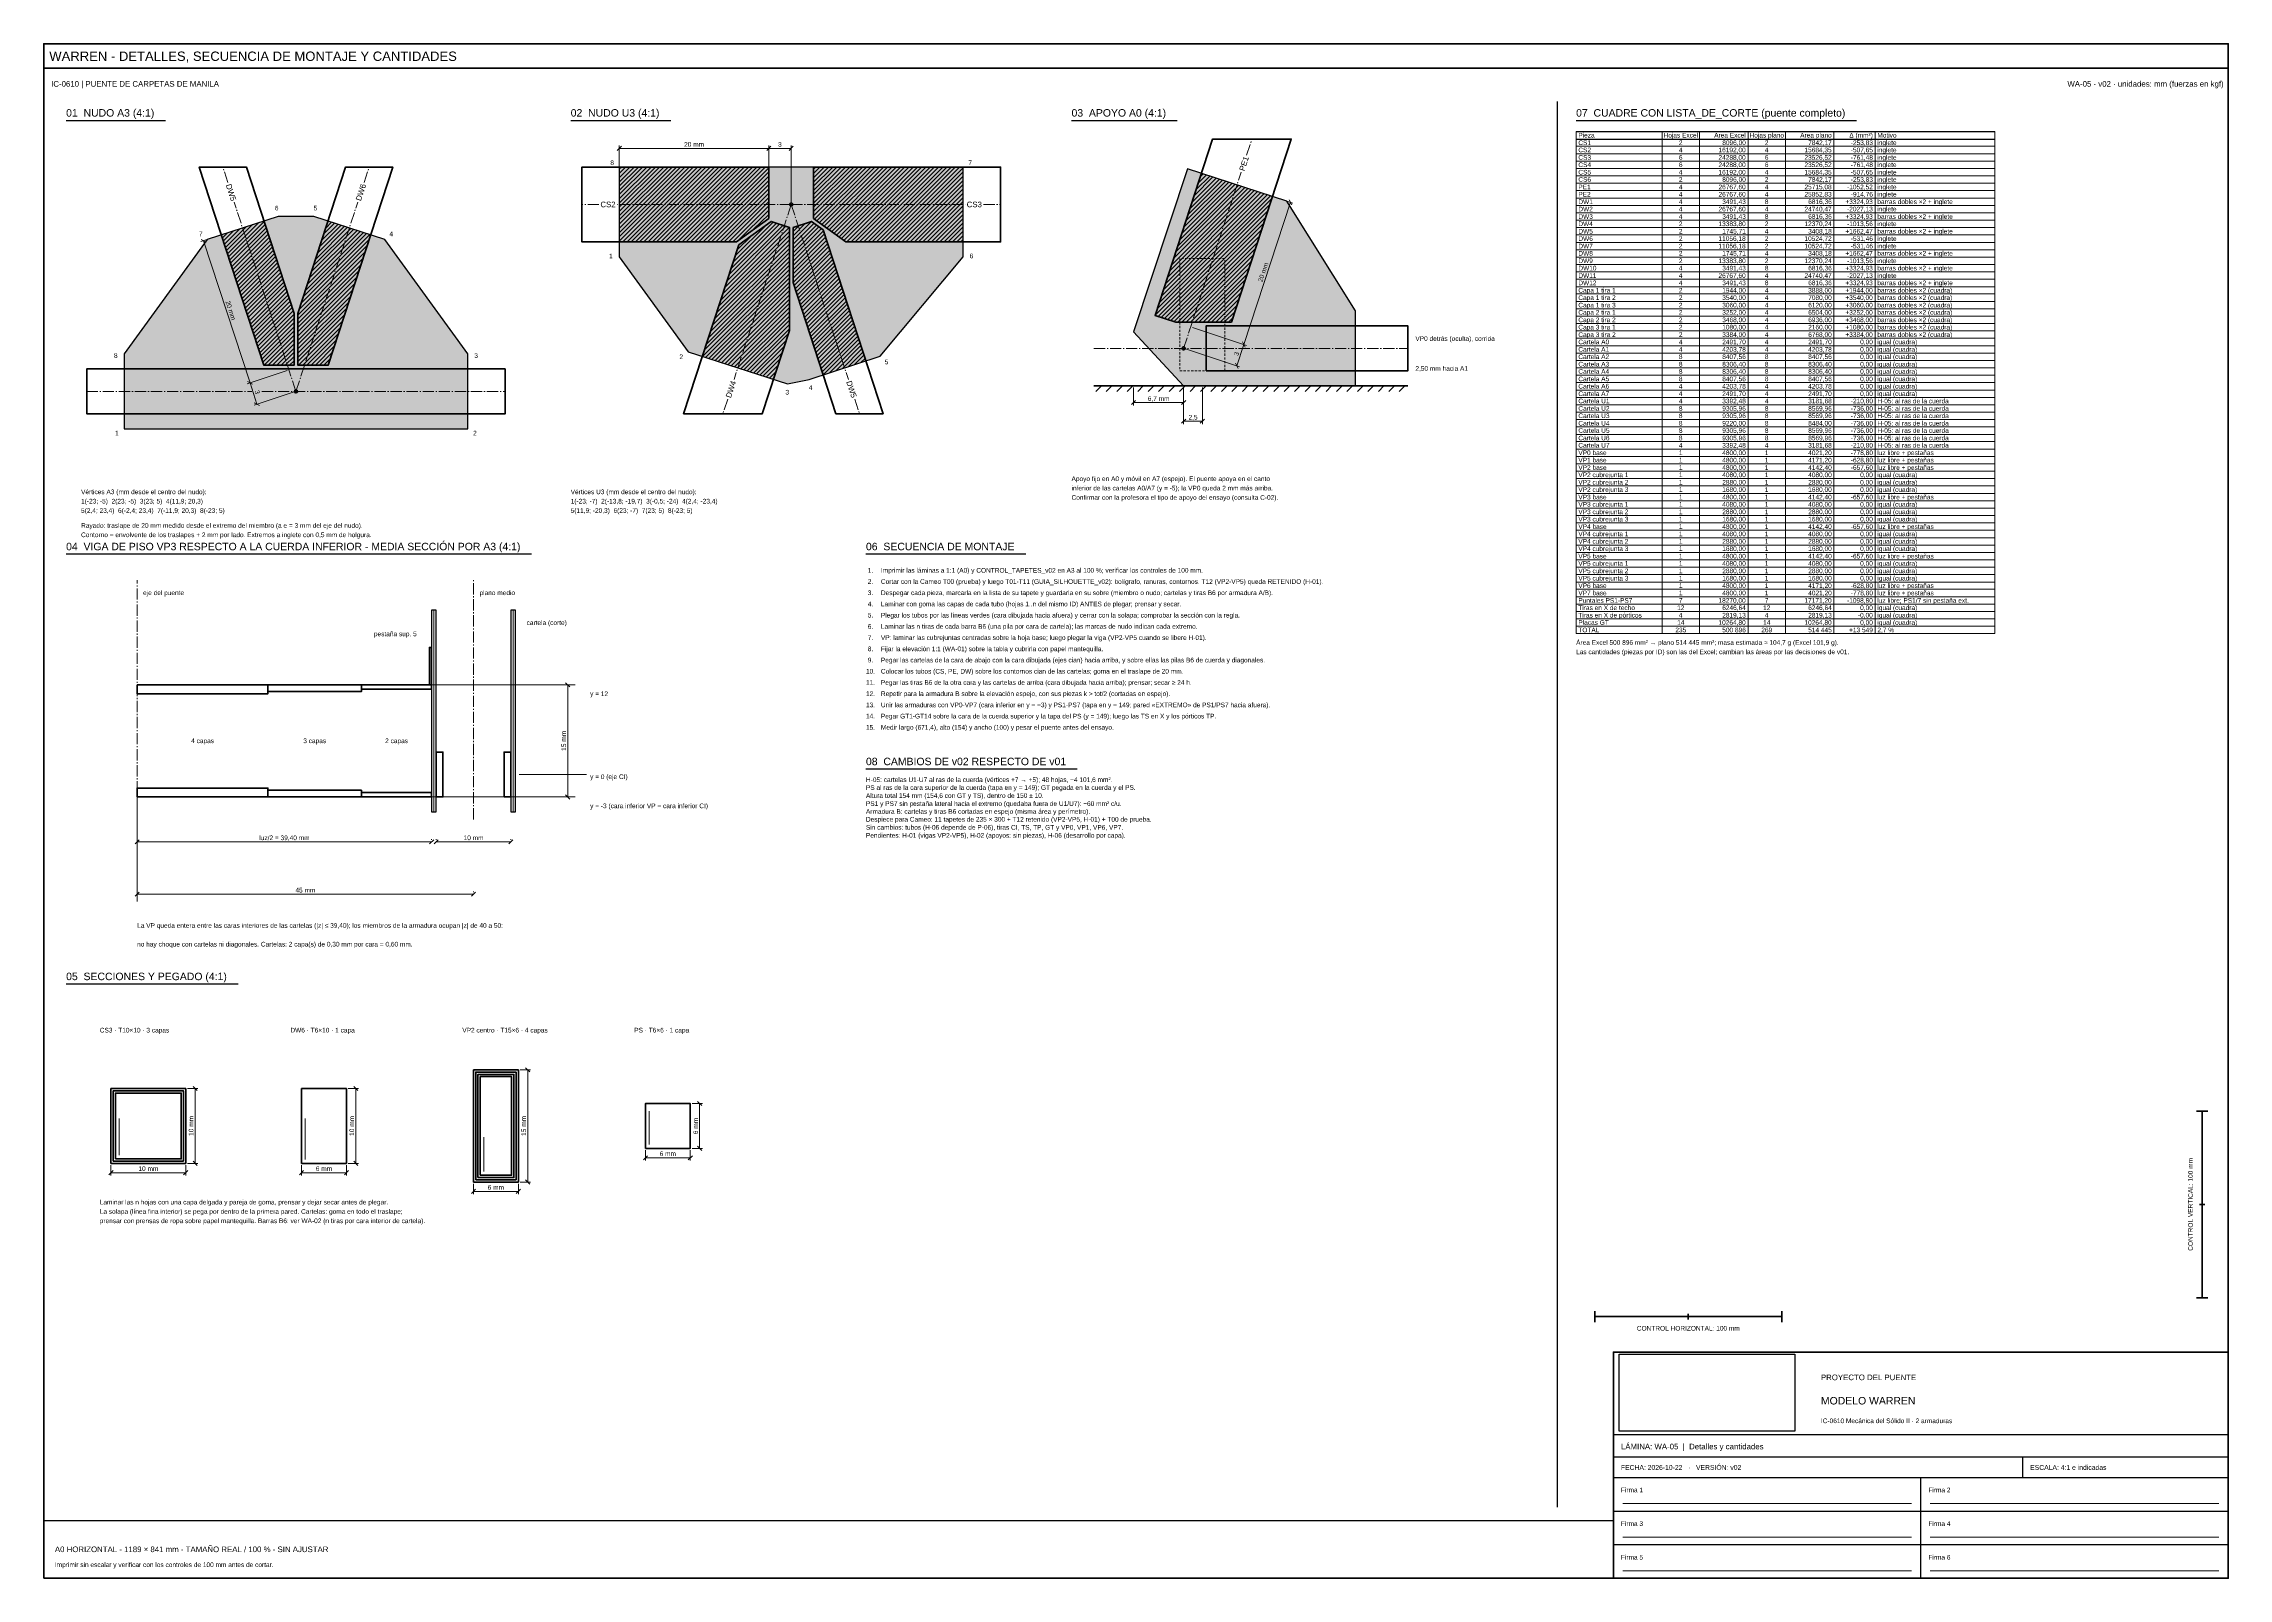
# Model space of a CAD drawing. Header units: millimetres. Extents: x 10 to 1179, y 10 to 831.
import ezdxf

# ---------------------------------------------------------------- set-up
doc = ezdxf.new("R2010")
doc.units = ezdxf.units.MM
doc.linetypes.add('LT_EJE', pattern=[8.6, 6, -1, 0.6, -1])
doc.linetypes.add('LT_OCULTA', pattern=[2, 1.2, -0.8])
for name, color, linetype, lineweight in [('CAJETIN', 7, 'CONTINUOUS', 30), ('CARTELA', 7, 'CONTINUOUS', 25), ('CONTROL', 7, 'CONTINUOUS', 35), ('COTA', 7, 'CONTINUOUS', 13), ('EJE', 1, 'LT_EJE', 13), ('MARCO', 7, 'CONTINUOUS', 40), ('OCULTA', 8, 'LT_OCULTA', 18), ('SOMBRA', 254, 'CONTINUOUS', 0), ('TEXTO', 7, 'CONTINUOUS', 18), ('TRASLAPE', 7, 'CONTINUOUS', 13), ('VISTA', 7, 'CONTINUOUS', 35), ('VISTA_FINA', 7, 'CONTINUOUS', 18)]:
    doc.layers.add(name, color=color, linetype=linetype, lineweight=lineweight)
doc.styles.add('PLANO', font='arial.ttf')
picture_1 = doc.add_image_def('image1.png', size_in_pixel=(433, 190))

msp = doc.modelspace()

# ---------------------------------------------------------------- hatches: boundary and pattern name
at = {"layer": 'SOMBRA'}
h = msp.add_hatch(color=254, dxfattribs=at)
h.dxf.hatch_style = 1
h.paths.add_polyline_path([(318, 717), (354.8, 666.2), (408, 649), (419.6, 651.4), (457.6, 663.8), (502, 717), (502, 765), (318, 765)])
h = msp.add_hatch(color=254, dxfattribs=at)
h.dxf.hatch_style = 1
h.paths.add_polyline_path([(593.2, 676.8), (620, 648), (712, 648), (712, 688), (675.2, 746.8), (622, 764)])
h = msp.add_hatch(color=254, dxfattribs=at)
h.dxf.hatch_style = 1
h.paths.add_polyline_path([(53, 625), (237, 625), (237, 665), (192.6, 726.2), (154.6, 738.6), (135.4, 738.6), (97.4, 726.2), (53, 665)])

# ---------------------------------------------------------------- linework, layer by layer
at = {"layer": 'CAJETIN'}
for p, q in [((820, 48), (820, 800)), ((22, 790), (75.2, 790)), ((292, 790), (345.5, 790)), ((560, 790), (616.6, 790)), ((830, 790), (980.1, 790)), ((830, 784), (1054, 784)), ((830, 780), (1054, 780)), ((22, 558), (271.1, 558)), ((450, 558), (535.5, 558)), ((450, 443), (563.1, 443)), ((22, 328), (114, 328)), ((850, 87), (1179, 87)), ((850, 75), (1179, 75)), ((1069, 64), (1069, 75)), ((850, 64), (1179, 64)), ((1014.5, 10), (1014.5, 64)), ((10, 41), (850, 41)), ((850, 46), (1179, 46)), ((850, 28), (1179, 28))]:
    msp.add_line(p, q, dxfattribs=at)
at = {"layer": 'CARTELA'}
for points in [[(318, 717), (354.8, 666.2), (408, 649), (419.6, 651.4), (457.6, 663.8), (502, 717), (502, 765), (318, 765)], [(593.2, 676.8), (620, 648), (712, 648), (712, 688), (675.2, 746.8), (622, 764)], [(53, 625), (237, 625), (237, 665), (192.6, 726.2), (154.6, 738.6), (135.4, 738.6), (97.4, 726.2), (53, 665)], [(217.6, 420), (220, 420), (220, 528), (217.6, 528)], [(260, 420), (262.4, 420), (262.4, 528), (260, 528)]]:
    msp.add_lwpolyline(points, close=True, dxfattribs=at)
at = {"layer": 'CONTROL'}
for p, q in [((1162, 260), (1168, 260)), ((1165, 160), (1165, 260)), ((1163.5, 210), (1166.5, 210)), ((840, 147), (840, 153)), ((940, 147), (940, 153)), ((1162, 160), (1168, 160)), ((840, 150), (940, 150)), ((890, 148.5), (890, 151.5))]:
    msp.add_line(p, q, dxfattribs=at)
at = {"layer": 'COTA'}
for p, q in [((830, 784), (830, 515.4)), ((876, 784), (876, 515.4)), ((896, 784), (896, 515.4)), ((922, 784), (922, 515.4)), ((942, 784), (942, 515.4)), ((968, 784), (968, 515.4)), ((990, 784), (990, 515.4)), ((1054, 784), (1054, 515.4)), ((319.1, 776.1), (316.9, 773.9)), ((318, 746), (318, 776.5)), ((398, 775), (318, 775)), ((399.1, 776.1), (396.9, 773.9)), ((399.1, 776.1), (396.9, 773.9)), ((398, 746), (398, 776.5)), ((398, 746), (398, 776.5)), ((410, 775), (398, 775)), ((411.1, 776.1), (408.9, 773.9)), ((410, 746), (410, 776.5)), ((830, 776.1), (1054, 776.1)), ((830, 772.1), (1054, 772.1)), ((830, 768.2), (1054, 768.2)), ((830, 764.2), (1054, 764.2)), ((830, 760.3), (1054, 760.3)), ((649.5, 755.1), (678.5, 745.7)), ((830, 756.3), (1054, 756.3)), ((830, 752.4), (1054, 752.4)), ((830, 748.4), (1054, 748.4)), ((652.2, 670.1), (677.1, 746.2)), ((677.8, 744.8), (676.4, 747.5)), ((830, 744.5), (1054, 744.5)), ((830, 740.5), (1054, 740.5)), ((830, 736.6), (1054, 736.6)), ((115.5, 732.1), (94.1, 725.2)), ((96.9, 724.9), (94.2, 726.3)), ((120.4, 649.6), (95.5, 725.6)), ((830, 732.6), (1054, 732.6)), ((830, 728.7), (1054, 728.7)), ((830, 724.7), (1054, 724.7)), ((830, 720.8), (1054, 720.8)), ((830, 716.8), (1054, 716.8)), ((830, 712.9), (1054, 712.9)), ((830, 708.9), (1054, 708.9)), ((830, 705), (1054, 705)), ((830, 701), (1054, 701)), ((830, 697.1), (1054, 697.1)), ((830, 693.1), (1054, 693.1)), ((624.7, 679.1), (653.7, 669.6)), ((624.7, 679.1), (653.7, 669.6)), ((830, 689.2), (1054, 689.2)), ((830, 685.2), (1054, 685.2)), ((830, 681.3), (1054, 681.3)), ((621, 667.7), (649.9, 658.2)), ((648.5, 658.7), (652.2, 670.1)), ((652.9, 668.7), (651.5, 671.5)), ((652.9, 668.7), (651.5, 671.5)), ((830, 677.3), (1054, 677.3)), ((830, 673.4), (1054, 673.4)), ((830, 669.4), (1054, 669.4)), ((140.3, 656.1), (118.9, 649.1)), ((140.3, 656.1), (118.9, 649.1)), ((649.2, 657.3), (647.8, 660.1)), ((830, 665.5), (1054, 665.5)), ((830, 661.5), (1054, 661.5)), ((830, 657.6), (1054, 657.6)), ((121.7, 648.9), (119, 650.3)), ((121.7, 648.9), (119, 650.3)), ((124.1, 638.2), (120.4, 649.6)), ((144, 644.7), (122.7, 637.7)), ((593.2, 647), (593.2, 637.5)), ((620, 647), (620, 637.5)), ((620, 647), (620, 627.5)), ((630, 647), (630, 627.5)), ((830, 653.6), (1054, 653.6)), ((830, 649.7), (1054, 649.7)), ((830, 645.7), (1054, 645.7)), ((125.5, 637.5), (122.7, 638.9)), ((592.1, 637.9), (594.3, 640.1)), ((593.2, 639), (620, 639)), ((618.9, 637.9), (621.1, 640.1)), ((830, 641.8), (1054, 641.8)), ((830, 637.8), (1054, 637.8)), ((830, 633.9), (1054, 633.9)), ((618.9, 627.9), (621.1, 630.1)), ((620, 629), (630, 629)), ((628.9, 627.9), (631.1, 630.1)), ((830, 629.9), (1054, 629.9)), ((830, 626), (1054, 626)), ((830, 622), (1054, 622)), ((830, 618.1), (1054, 618.1)), ((830, 614.1), (1054, 614.1)), ((830, 610.2), (1054, 610.2)), ((830, 606.2), (1054, 606.2)), ((830, 602.3), (1054, 602.3)), ((830, 598.3), (1054, 598.3)), ((830, 594.4), (1054, 594.4)), ((830, 590.4), (1054, 590.4)), ((830, 586.5), (1054, 586.5)), ((830, 582.5), (1054, 582.5)), ((830, 578.6), (1054, 578.6)), ((830, 574.6), (1054, 574.6)), ((830, 570.7), (1054, 570.7)), ((830, 566.7), (1054, 566.7)), ((830, 562.8), (1054, 562.8)), ((830, 558.8), (1054, 558.8)), ((830, 554.9), (1054, 554.9)), ((830, 550.9), (1054, 550.9)), ((830, 547), (1054, 547)), ((830, 543), (1054, 543)), ((830, 539.1), (1054, 539.1)), ((830, 535.1), (1054, 535.1)), ((830, 531.2), (1054, 531.2)), ((830, 527.2), (1054, 527.2)), ((830, 523.3), (1054, 523.3)), ((830, 519.3), (1054, 519.3)), ((830, 515.4), (1054, 515.4)), ((217.6, 488), (294.4, 488)), ((289.4, 488), (288.9, 488)), ((291.5, 486.9), (289.3, 489.1)), ((290.4, 428), (290.4, 488)), ((264.4, 440), (300.4, 440)), ((60, 372), (60, 428)), ((217.6, 428), (294.4, 428)), ((289.4, 428), (288.9, 428)), ((291.5, 426.9), (289.3, 429.1)), ((58.9, 402.9), (61.1, 405.1)), ((60, 405), (60, 405.5)), ((60, 404), (217.6, 404)), ((216.5, 402.9), (218.7, 405.1)), ((217.6, 405), (217.6, 405.5)), ((218.9, 402.9), (221.1, 405.1)), ((220, 405), (220, 405.5)), ((220, 404), (260, 404)), ((258.9, 402.9), (261.1, 405.1)), ((260, 405), (260, 405.5)), ((58.9, 374.9), (61.1, 377.1)), ((60, 377), (60, 377.5)), ((60, 376), (240, 376)), ((238.9, 374.9), (241.1, 377.1)), ((240, 377), (240, 377.5)), ((265, 282), (270.5, 282)), ((270.1, 280.9), (267.9, 283.1)), ((269, 222), (269, 282)), ((87, 272), (92.5, 272)), ((92.1, 270.9), (89.9, 273.1)), ((91, 232), (91, 272)), ((173, 272), (178.5, 272)), ((178.1, 270.9), (175.9, 273.1)), ((177, 232), (177, 272)), ((357, 264), (362.5, 264)), ((362.1, 262.9), (359.9, 265.1)), ((361, 240), (361, 264)), ((330.9, 233.9), (333.1, 236.1)), ((332, 239), (332, 233.5)), ((332, 235), (356, 235)), ((354.9, 233.9), (357.1, 236.1)), ((356, 239), (356, 233.5)), ((357, 240), (362.5, 240)), ((362.1, 238.9), (359.9, 241.1)), ((44.9, 225.9), (47.1, 228.1)), ((46, 231), (46, 225.5)), ((46, 227), (86, 227)), ((84.9, 225.9), (87.1, 228.1)), ((86, 231), (86, 225.5)), ((87, 232), (92.5, 232)), ((92.1, 230.9), (89.9, 233.1)), ((146.9, 225.9), (149.1, 228.1)), ((148, 231), (148, 225.5)), ((148, 227), (172, 227)), ((170.9, 225.9), (173.1, 228.1)), ((172, 231), (172, 225.5)), ((173, 232), (178.5, 232)), ((178.1, 230.9), (175.9, 233.1)), ((270.1, 220.9), (267.9, 223.1)), ((238.9, 215.9), (241.1, 218.1)), ((240, 221), (240, 215.5)), ((240, 217), (264, 217)), ((262.9, 215.9), (265.1, 218.1)), ((264, 221), (264, 215.5)), ((265, 222), (270.5, 222)), ((855, 50), (1009.5, 50)), ((1019.5, 50), (1174, 50)), ((855, 32), (1009.5, 32)), ((1019.5, 32), (1174, 32)), ((855, 14), (1009.5, 14)), ((1019.5, 14), (1174, 14))]:
    msp.add_line(p, q, dxfattribs=at)
at = {"layer": 'EJE'}
for p, q in [((60, 396), (60, 544)), ((240, 416), (240, 544))]:
    msp.add_line(p, q, dxfattribs=at)
for points in [[(653.7, 771.4), (656.6, 780)], [(108.6, 756.7), (105.8, 765)], [(181.4, 756.7), (184.2, 765)], [(620, 668), (650.8, 762.3)], [(145, 645), (111.9, 746.3)], [(145, 645), (178.1, 746.3)], [(307.1, 745), (298, 745)], [(410, 745), (316.9, 745)], [(410, 745), (379.4, 651.3)], [(410, 745), (503.1, 745)], [(410, 745), (440.6, 651.3)], [(512.9, 745), (522, 745)], [(572, 668), (740, 668)], [(33, 645), (121.3, 645)], [(126.8, 645), (257, 645)], [(376, 640.9), (373.4, 633)], [(444, 640.9), (446.6, 633)]]:
    msp.add_lwpolyline(points, dxfattribs=at)
at = {"layer": 'MARCO'}
msp.add_line((10, 818), (1179, 818), dxfattribs=at)
for points in [[(10, 10), (1179, 10), (1179, 831), (10, 831)], [(850, 10), (1179, 10), (1179, 131), (850, 131)]]:
    msp.add_lwpolyline(points, close=True, dxfattribs=at)
at = {"layer": 'OCULTA'}
msp.add_lwpolyline([(618, 656), (642, 656), (642, 716), (618, 716)], close=True, dxfattribs=at)
at = {"layer": 'TRASLAPE'}
for points in [[(318, 725.4), (357.6, 765)], [(318, 727.6), (355.4, 765)], [(318, 729.9), (353.1, 765)], [(318, 732.2), (350.8, 765)], [(318, 734.4), (348.6, 765)], [(318, 736.7), (346.3, 765)], [(318, 738.9), (344.1, 765)], [(318, 741.2), (341.8, 765)], [(318, 743.5), (339.5, 765)], [(318, 745.7), (337.3, 765)], [(318, 748), (335, 765)], [(318, 750.3), (332.7, 765)], [(318, 752.5), (330.5, 765)], [(318, 754.8), (328.2, 765)], [(318, 757), (326, 765)], [(318, 759.3), (323.7, 765)], [(318, 761.6), (321.4, 765)], [(318, 763.8), (319.2, 765)], [(319.9, 725), (359.9, 765)], [(322.2, 725), (362.2, 765)], [(324.4, 725), (364.4, 765)], [(326.7, 725), (366.7, 765)], [(328.9, 725), (368.9, 765)], [(331.2, 725), (371.2, 765)], [(333.5, 725), (373.5, 765)], [(335.7, 725), (375.7, 765)], [(338, 725), (378, 765)], [(340.3, 725), (380.3, 765)], [(342.5, 725), (382.5, 765)], [(344.8, 725), (384.8, 765)], [(347.1, 725), (387.1, 765)], [(349.3, 725), (389.3, 765)], [(351.6, 725), (391.6, 765)], [(353.8, 725), (393.8, 765)], [(356.1, 725), (396.1, 765)], [(358.4, 725), (398, 764.6)], [(360.6, 725), (398, 762.4)], [(362.9, 725), (398, 760.1)], [(422, 738.9), (448.1, 765)], [(422, 741.2), (445.8, 765)], [(422, 743.5), (443.5, 765)], [(422, 745.7), (441.3, 765)], [(422, 748), (439, 765)], [(422, 750.3), (436.7, 765)], [(422, 752.5), (434.5, 765)], [(422, 754.8), (432.2, 765)], [(422, 757), (430, 765)], [(422, 759.3), (427.7, 765)], [(422, 761.6), (425.4, 765)], [(422, 763.8), (423.2, 765)], [(422.5, 737.2), (450.3, 765)], [(423.8, 736.2), (452.6, 765)], [(425.1, 735.3), (454.8, 765)], [(426.4, 734.3), (457.1, 765)], [(427.7, 733.4), (459.4, 765)], [(429, 732.4), (461.6, 765)], [(430.4, 731.5), (463.9, 765)], [(431.7, 730.5), (466.2, 765)], [(433, 729.6), (468.4, 765)], [(434.3, 728.6), (470.7, 765)], [(435.6, 727.7), (472.9, 765)], [(436.9, 726.7), (475.2, 765)], [(438.2, 725.8), (477.5, 765)], [(439.7, 725), (479.7, 765)], [(442, 725), (482, 765)], [(444.3, 725), (484.3, 765)], [(446.5, 725), (486.5, 765)], [(448.8, 725), (488.8, 765)], [(451.1, 725), (491.1, 765)], [(453.3, 725), (493.3, 765)], [(455.6, 725), (495.6, 765)], [(457.8, 725), (497.8, 765)], [(460.1, 725), (500.1, 765)], [(462.4, 725), (502, 764.6)], [(464.6, 725), (502, 762.4)], [(466.9, 725), (502, 760.1)], [(626.7, 753), (634, 760.2)], [(627.8, 756.3), (632.2, 760.8)], [(628.9, 759.7), (630.5, 761.3)], [(365.2, 725), (398, 757.8)], [(367.4, 725), (398, 755.6)], [(369.7, 725), (398, 753.3)], [(371.9, 725), (398, 751.1)], [(374.2, 725), (398, 748.8)], [(469.2, 725), (502, 757.8)], [(471.4, 725), (502, 755.6)], [(473.7, 725), (502, 753.3)], [(475.9, 725), (502, 751.1)], [(478.2, 725), (502, 748.8)], [(604.8, 685.8), (667.2, 748.2)], [(605.9, 689.1), (666.4, 749.6)], [(607, 692.5), (664.7, 750.2)], [(608.1, 695.9), (663, 750.8)], [(609.1, 699.2), (661.2, 751.3)], [(610.2, 702.6), (659.5, 751.9)], [(611.3, 705.9), (657.8, 752.4)], [(612.4, 709.3), (656.1, 753)], [(613.5, 712.6), (654.4, 753.5)], [(614.6, 716), (652.7, 754.1)], [(615.7, 719.4), (651, 754.7)], [(616.8, 722.7), (649.3, 755.2)], [(617.9, 726.1), (647.6, 755.8)], [(619, 729.4), (645.9, 756.3)], [(620.1, 732.8), (644.2, 756.9)], [(621.2, 736.2), (642.5, 757.4)], [(622.3, 739.5), (640.8, 758)], [(623.4, 742.9), (639.1, 758.6)], [(624.5, 746.2), (637.4, 759.1)], [(625.6, 749.6), (635.7, 759.7)], [(376.5, 725), (398, 746.5)], [(378.7, 725), (398, 744.3)], [(381.7, 725.7), (398, 742)], [(389.9, 731.7), (398, 739.7)], [(480.5, 725), (502, 746.5)], [(482.7, 725), (502, 744.3)], [(485, 725), (502, 742)], [(487.3, 725), (502, 739.7)], [(489.5, 725), (502, 737.5)], [(606.3, 685.1), (666.1, 744.9)], [(608, 684.5), (665, 741.5)], [(609.7, 684), (663.9, 738.2)], [(105.6, 727.1), (108.3, 729.8)], [(106.1, 725.4), (111.6, 730.9)], [(106.7, 723.7), (115, 732)], [(107.2, 722), (118.3, 733.1)], [(107.8, 720.3), (121.7, 734.2)], [(108.4, 718.6), (125.1, 735.3)], [(108.9, 716.9), (128, 735.9)], [(109.5, 715.2), (128.5, 734.2)], [(110, 713.5), (129.1, 732.5)], [(110.6, 711.8), (129.6, 730.8)], [(111.1, 710), (130.2, 729.1)], [(111.7, 708.3), (130.7, 727.4)], [(112.3, 706.6), (131.3, 725.7)], [(146.7, 688.8), (184.1, 726.2)], [(147.8, 692.1), (184.5, 728.9)], [(148.9, 695.5), (182.8, 729.4)], [(150, 698.8), (181.1, 730)], [(151, 702.2), (179.4, 730.6)], [(152.1, 705.6), (177.7, 731.1)], [(153.2, 708.9), (176, 731.7)], [(154.3, 712.3), (174.3, 732.2)], [(155.4, 715.6), (172.6, 732.8)], [(156.5, 719), (170.9, 733.3)], [(157.6, 722.4), (169.2, 733.9)], [(158.7, 725.7), (167.5, 734.4)], [(159.8, 729.1), (165.7, 735)], [(160.9, 732.4), (164, 735.6)], [(162, 735.8), (162.3, 736.1)], [(370.1, 687.1), (409, 726)], [(371.2, 690.5), (409, 728.3)], [(372.3, 693.8), (409, 730.6)], [(373.4, 697.2), (408.9, 732.7)], [(374.5, 700.6), (407.2, 733.3)], [(375.6, 703.9), (405.5, 733.8)], [(376.6, 707.3), (403.8, 734.4)], [(377.7, 710.6), (402.1, 735)], [(378.8, 714), (400.4, 735.5)], [(379.9, 717.3), (396.7, 734.1)], [(381, 720.7), (388.5, 728.1)], [(411, 726), (420.9, 735.9)], [(411, 723.7), (422.2, 734.9)], [(411, 728.2), (417.7, 734.9)], [(411, 721.4), (423.5, 734)], [(411, 730.5), (414.3, 733.8)], [(411, 719.2), (424.8, 733)], [(411, 716.9), (426.1, 732)], [(411, 714.6), (427.2, 730.9)], [(411, 712.4), (427.8, 729.2)], [(411, 710.1), (428.3, 727.5)], [(411, 707.8), (428.9, 725.8)], [(491.8, 725), (502, 735.2)], [(494, 725), (502, 733)], [(496.3, 725), (502, 730.7)], [(498.6, 725), (502, 728.4)], [(500.8, 725), (502, 726.2)], [(611.5, 683.4), (662.8, 734.8)], [(613.2, 682.9), (661.7, 731.4)], [(614.9, 682.3), (660.6, 728.1)], [(112.8, 704.9), (131.9, 724)], [(113.4, 703.2), (132.4, 722.3)], [(113.9, 701.5), (133, 720.5)], [(114.5, 699.8), (133.5, 718.8)], [(115, 698.1), (134.1, 717.1)], [(115.6, 696.4), (134.6, 715.4)], [(116.2, 694.7), (135.2, 713.7)], [(146, 685.8), (183, 722.9)], [(146, 683.6), (181.9, 719.5)], [(146, 681.3), (180.9, 716.2)], [(364.6, 670.3), (409, 714.7)], [(365.7, 673.7), (409, 717)], [(366.8, 677), (409, 719.3)], [(367.9, 680.4), (409, 721.5)], [(369, 683.8), (409, 723.8)], [(411, 705.6), (429.5, 724)], [(411, 703.3), (430, 722.3)], [(411.5, 701.6), (430.6, 720.6)], [(412.1, 699.9), (431.1, 718.9)], [(412.7, 698.2), (431.7, 717.2)], [(413.2, 696.5), (432.2, 715.5)], [(413.8, 694.8), (432.8, 713.8)], [(616.8, 682), (659.6, 724.7)], [(619.1, 682), (658.5, 721.4)], [(621.4, 682), (657.4, 718)], [(623.6, 682), (656.3, 714.6)], [(116.7, 693), (135.7, 712)], [(117.3, 691.3), (136.3, 710.3)], [(117.8, 689.6), (136.9, 708.6)], [(118.4, 687.9), (137.4, 706.9)], [(118.9, 686.2), (138, 705.2)], [(119.5, 684.5), (138.5, 703.5)], [(120.1, 682.7), (139.1, 701.8)], [(146, 679.1), (179.8, 712.8)], [(146, 676.8), (178.7, 709.4)], [(146, 674.5), (177.6, 706.1)], [(146, 672.3), (176.5, 702.7)], [(362.5, 663.7), (409, 710.2)], [(363.5, 667), (409, 712.5)], [(364.2, 663.2), (409, 707.9)], [(365.9, 662.6), (409, 705.7)], [(367.6, 662.1), (409, 703.4)], [(414.3, 693.1), (433.4, 712.1)], [(414.9, 691.4), (433.9, 710.4)], [(415.4, 689.7), (434.5, 708.7)], [(416, 688), (435, 707)], [(416.6, 686.2), (435.6, 705.3)], [(417.1, 684.5), (436.1, 703.6)], [(417.7, 682.8), (436.7, 701.9)], [(625.9, 682), (655.2, 711.3)], [(628.1, 682), (654.1, 707.9)], [(630.4, 682), (653, 704.6)], [(120.6, 681), (139.6, 700.1)], [(121.2, 679.3), (140.2, 698.4)], [(121.7, 677.6), (140.8, 696.7)], [(122.3, 675.9), (141.3, 695)], [(122.8, 674.2), (141.9, 693.3)], [(123.4, 672.5), (142.4, 691.5)], [(124, 670.8), (143, 689.8)], [(146, 670), (175.4, 699.4)], [(146, 667.7), (174.3, 696)], [(146, 665.5), (173.2, 692.7)], [(369.3, 661.5), (409, 701.2)], [(371, 660.9), (409, 698.9)], [(372.8, 660.4), (409, 696.6)], [(374.5, 659.8), (409, 694.4)], [(376.2, 659.3), (409, 692.1)], [(377.9, 658.7), (409, 689.8)], [(418.2, 681.1), (437.3, 700.2)], [(418.8, 679.4), (437.8, 698.5)], [(419.3, 677.7), (438.4, 696.8)], [(419.9, 676), (438.9, 695)], [(420.5, 674.3), (439.5, 693.3)], [(421, 672.6), (440, 691.6)], [(421.6, 670.9), (440.6, 689.9)], [(632.7, 682), (651.9, 701.2)], [(634.9, 682), (650.8, 697.9)], [(637.2, 682), (649.7, 694.5)], [(639.5, 682), (648.6, 691.1)], [(124.5, 669.1), (143.5, 688.1)], [(125.1, 667.4), (144, 686.3)], [(125.6, 665.7), (144, 684.1)], [(126.2, 664), (144, 681.8)], [(126.7, 662.3), (144, 679.5)], [(146, 663.2), (172.1, 689.3)], [(146, 661), (171, 685.9)], [(146.3, 659), (169.9, 682.6)], [(148.6, 659), (168.8, 679.2)], [(379.6, 658.2), (409, 687.6)], [(381.3, 657.6), (409, 685.3)], [(383, 657), (409, 683.1)], [(384.7, 656.5), (409, 680.8)], [(386.4, 655.9), (409, 678.5)], [(422.1, 669.2), (441.2, 688.2)], [(422.7, 667.5), (441.7, 686.5)], [(423.2, 665.8), (442.3, 684.8)], [(423.8, 664.1), (442.8, 683.1)], [(424.3, 662.4), (443.4, 681.4)], [(424.9, 660.7), (443.9, 679.7)], [(641.7, 682), (647.5, 687.8)], [(644, 682), (646.4, 684.4)], [(127.3, 660.6), (144, 677.3)], [(128, 659), (144, 675)], [(130.2, 659), (144, 672.8)], [(132.5, 659), (144, 670.5)], [(134.8, 659), (144, 668.2)], [(150.8, 659), (167.7, 675.9)], [(153.1, 659), (166.6, 672.5)], [(155.4, 659), (165.5, 669.1)], [(388.1, 655.4), (408.4, 675.7)], [(389.8, 654.8), (407.3, 672.3)], [(391.5, 654.3), (406.2, 669)], [(425.5, 659), (444.5, 678)], [(426, 657.2), (445.1, 676.3)], [(426.6, 655.5), (445.6, 674.6)], [(427.1, 653.8), (446.2, 672.9)], [(430.5, 654.9), (446.7, 671.2)], [(433.8, 656), (447.3, 669.5)], [(437.2, 657.1), (447.8, 667.8)], [(137, 659), (144, 666)], [(139.3, 659), (144, 663.7)], [(141.6, 659), (144, 661.4)], [(143.8, 659), (144, 659.2)], [(157.6, 659), (164.4, 665.8)], [(159.9, 659), (163.3, 662.4)], [(162.2, 659), (162.2, 659.1)], [(393.2, 653.7), (405.1, 665.6)], [(394.9, 653.1), (404, 662.2)], [(396.6, 652.6), (402.9, 658.9)], [(398.3, 652), (401.8, 655.5)], [(440.5, 658.2), (448.4, 666)], [(443.9, 659.3), (448.9, 664.3)], [(447.3, 660.4), (449.5, 662.6)], [(400, 651.5), (400.7, 652.2)]]:
    msp.add_lwpolyline(points, dxfattribs=at)
at = {"layer": 'VISTA'}
msp.add_line((572, 648), (740, 648), dxfattribs=at)
for points in [[(645.6, 682), (615.8, 682), (604.7, 685.6), (635.5, 780), (677.6, 780)], [(144, 686.7), (144, 659), (127.8, 659), (93.2, 765), (118.5, 765)], [(146, 686.7), (171.5, 765), (196.8, 765), (162.2, 659), (146, 659)], [(398, 737.5), (380.7, 725), (298, 725), (298, 765), (398, 765)], [(439.3, 725), (422, 737.5), (422, 765), (522, 765), (522, 725)], [(381.9, 723.4), (399.2, 735.9), (409, 732.7), (409, 677.5), (394.5, 633), (352.4, 633)], [(411, 732.7), (420.8, 735.9), (427.1, 731.4), (459.2, 633), (433.9, 633), (411, 703.3)], [(632, 656), (632, 680), (740, 680), (740, 656)], [(257, 657), (257, 633), (33, 633), (33, 657)], [(216.4, 488), (216.4, 508), (217.6, 508), (217.6, 488)], [(60, 488), (130, 488), (130, 483.2), (60, 483.2)], [(130, 488), (180, 488), (180, 484.4), (130, 484.4)], [(180, 488), (217.6, 488), (217.6, 485.6), (180, 485.6)], [(220, 428), (223.6, 428), (223.6, 452), (220, 452)], [(256.4, 428), (260, 428), (260, 452), (256.4, 452)], [(60, 428), (130, 428), (130, 432.8), (60, 432.8)], [(130, 428), (180, 428), (180, 431.6), (130, 431.6)], [(180, 428), (217.6, 428), (217.6, 430.4), (180, 430.4)], [(240, 222), (264, 222), (264, 282), (240, 282)], [(241.2, 223.2), (262.8, 223.2), (262.8, 280.8), (241.2, 280.8)], [(46, 232), (86, 232), (86, 272), (46, 272)], [(47.2, 233.2), (84.8, 233.2), (84.8, 270.8), (47.2, 270.8)], [(48.4, 234.4), (83.6, 234.4), (83.6, 269.6), (48.4, 269.6)], [(148, 232), (172, 232), (172, 272), (148, 272)], [(242.4, 224.4), (261.6, 224.4), (261.6, 279.6), (242.4, 279.6)], [(243.6, 225.6), (260.4, 225.6), (260.4, 278.4), (243.6, 278.4)], [(332, 240), (356, 240), (356, 264), (332, 264)]]:
    msp.add_lwpolyline(points, close=True, dxfattribs=at)
for centre in [(410, 745), (620, 668), (145, 645)]:
    msp.add_circle(centre, 0.8, dxfattribs=at)
at = {"layer": 'VISTA_FINA'}
for p, q in [((576, 648), (573, 645)), ((581.6, 648), (578.6, 645)), ((587.2, 648), (584.2, 645)), ((592.8, 648), (589.8, 645)), ((598.4, 648), (595.4, 645)), ((604, 648), (601, 645)), ((609.6, 648), (606.6, 645)), ((615.2, 648), (612.2, 645)), ((620.8, 648), (617.8, 645)), ((626.4, 648), (623.4, 645)), ((632, 648), (629, 645)), ((637.6, 648), (634.6, 645)), ((643.2, 648), (640.2, 645)), ((648.8, 648), (645.8, 645)), ((654.4, 648), (651.4, 645)), ((660, 648), (657, 645)), ((665.6, 648), (662.6, 645)), ((671.2, 648), (668.2, 645)), ((676.8, 648), (673.8, 645)), ((682.4, 648), (679.4, 645)), ((688, 648), (685, 645)), ((693.6, 648), (690.6, 645)), ((699.2, 648), (696.2, 645)), ((704.8, 648), (701.8, 645)), ((710.4, 648), (707.4, 645)), ((716, 648), (713, 645)), ((721.6, 648), (718.6, 645)), ((727.2, 648), (724.2, 645)), ((732.8, 648), (729.8, 645)), ((738.4, 648), (735.4, 645)), ((218.8, 420), (218.8, 528)), ((261.2, 420), (261.2, 528)), ((334, 242), (334, 260)), ((50.4, 236.4), (50.4, 256)), ((150, 234), (150, 256)), ((245.6, 227.6), (245.6, 246))]:
    msp.add_line(p, q, dxfattribs=at)

# ---------------------------------------------------------------- texts
at = {"layer": 'COTA', "style": 'PLANO'}
for s, p in [('20 mm', (352.7, 775.9)), ('3', (403, 775.9)), ('6,7 mm', (600.8, 639.9)), ('2,5', (622.6, 629.9)), ('luz/2 = 39,40 mm', (125.4, 404.9)), ('10 mm', (234.7, 404.9)), ('45 mm', (144.7, 376.9)), ('6 mm', (339.6, 235.9)), ('10 mm', (60.7, 227.9)), ('6 mm', (155.6, 227.9)), ('6 mm', (247.6, 217.9))]:
    msp.add_text(s, height=2.5, dxfattribs=at).set_placement(p)
for s, rotation, p in [('20 mm', 71.9239, (662.1, 703.3)), ('20 mm', -71.9239, (107.2, 693)), ('3', 71.9239, (649.2, 663.8)), ('3', -71.9239, (122.8, 645.1)), ('15 mm', 90, (289.5, 452.7)), ('10 mm', 90, (90.1, 246.7)), ('10 mm', 90, (176.1, 246.7)), ('15 mm', 90, (268.1, 246.7)), ('6 mm', 90, (360.1, 247.6))]:
    msp.add_text(s, height=2.5, rotation=rotation, dxfattribs=at).set_placement(p)
at = {"layer": 'TEXTO', "style": 'PLANO'}
for s, height, p in [('WARREN - DETALLES, SECUENCIA DE MONTAJE Y CANTIDADES', 5, (13, 821.8)), ('IC-0610 | PUENTE DE CARPETAS DE MANILA', 3, (14, 808)), ('WA-05 · v02 · unidades: mm (fuerzas en kgf)', 3, (1092.9, 808)), ('01  NUDO A3 (4:1)', 4, (22, 792)), ('02  NUDO U3 (4:1)', 4, (292, 792)), ('03  APOYO A0 (4:1)', 4, (560, 792)), ('07  CUADRE CON LISTA_DE_CORTE (puente completo)', 4, (830, 792)), ('Pieza', 2.5, (831.2, 780.8)), ('Hojas Excel', 2.5, (876.8, 780.8)), ('Área Excel', 2.5, (903.9, 780.8)), ('Hojas plano', 2.5, (922.8, 780.8)), ('Área plano', 2.5, (949.9, 780.8)), ('Δ (mm²)', 2.5, (976.2, 780.8)), ('Motivo', 2.5, (991.2, 780.8)), ('CS1', 2.5, (831.2, 776.8)), ('CS2', 2.5, (831.2, 772.9)), ('4', 2.5, (885, 772.9)), ('2', 2.5, (885, 776.8)), ('16192,00', 2.5, (906.2, 772.9)), ('8096,00', 2.5, (908.2, 776.8)), ('4', 2.5, (931, 772.9)), ('2', 2.5, (931, 776.8)), ('15684,35', 2.5, (952.2, 772.9)), ('7842,17', 2.5, (954.2, 776.8)), ('-253,83', 2.5, (977, 776.8)), ('-507,65', 2.5, (977, 772.9)), ('inglete', 2.5, (991.2, 776.8)), ('inglete', 2.5, (991.2, 772.9)), ('inglete', 2.5, (991.2, 768.9)), ('8', 2.5, (313.2, 766.1)), ('7', 2.5, (504.8, 766.1)), ('CS3', 2.5, (831.2, 768.9)), ('CS4', 2.5, (831.2, 765)), ('CS5', 2.5, (831.2, 761)), ('4', 2.5, (885, 761)), ('6', 2.5, (885, 768.9)), ('6', 2.5, (885, 765)), ('24288,00', 2.5, (906.2, 768.9)), ('24288,00', 2.5, (906.2, 765)), ('16192,00', 2.5, (906.2, 761)), ('4', 2.5, (931, 761)), ('6', 2.5, (931, 768.9)), ('6', 2.5, (931, 765)), ('23526,52', 2.5, (952.2, 768.9)), ('23526,52', 2.5, (952.2, 765)), ('15684,35', 2.5, (952.2, 761)), ('-761,48', 2.5, (977, 768.9)), ('-761,48', 2.5, (977, 765)), ('-507,65', 2.5, (977, 761)), ('inglete', 2.5, (991.2, 765)), ('inglete', 2.5, (991.2, 761)), ('CS6', 2.5, (831.2, 757.1)), ('PE1', 2.5, (831.2, 753.1)), ('PE2', 2.5, (831.2, 749.2)), ('4', 2.5, (885, 753.1)), ('4', 2.5, (885, 749.2)), ('2', 2.5, (885, 757.1)), ('26767,60', 2.5, (906.2, 753.1)), ('26767,60', 2.5, (906.2, 749.2)), ('8096,00', 2.5, (908.2, 757.1)), ('4', 2.5, (931, 753.1)), ('4', 2.5, (931, 749.2)), ('2', 2.5, (931, 757.1)), ('25715,08', 2.5, (952.2, 753.1)), ('25852,83', 2.5, (952.2, 749.2)), ('7842,17', 2.5, (954.2, 757.1)), ('-1052,52', 2.5, (975, 753.1)), ('-253,83', 2.5, (977, 757.1)), ('-914,76', 2.5, (977, 749.2)), ('inglete', 2.5, (991.2, 757.1)), ('inglete', 2.5, (991.2, 753.1)), ('inglete', 2.5, (991.2, 749.2)), ('6', 2.5, (133.7, 741.8)), ('5', 2.5, (154.4, 741.8)), ('CS2', 3, (307.9, 743.5)), ('CS3', 3, (503.9, 743.5)), ('DW1', 2.5, (831.2, 745.2)), ('DW2', 2.5, (831.2, 741.3)), ('DW3', 2.5, (831.2, 737.3)), ('4', 2.5, (885, 745.2)), ('4', 2.5, (885, 741.3)), ('4', 2.5, (885, 737.3)), ('26767,60', 2.5, (906.2, 741.3)), ('3491,43', 2.5, (908.2, 745.2)), ('3491,43', 2.5, (908.2, 737.3)), ('4', 2.5, (931, 741.3)), ('8', 2.5, (931, 745.2)), ('8', 2.5, (931, 737.3)), ('24740,47', 2.5, (952.2, 741.3)), ('6816,36', 2.5, (954.2, 745.2)), ('6816,36', 2.5, (954.2, 737.3)), ('+3324,93', 2.5, (974.1, 745.2)), ('+3324,93', 2.5, (974.1, 737.3)), ('-2027,13', 2.5, (975, 741.3)), ('barras dobles ×2 + inglete', 2.5, (991.2, 745.2)), ('inglete', 2.5, (991.2, 741.3)), ('barras dobles ×2 + inglete', 2.5, (991.2, 737.3)), ('7', 2.5, (93.1, 728)), ('4', 2.5, (195, 728)), ('DW4', 2.5, (831.2, 733.4)), ('DW5', 2.5, (831.2, 729.4)), ('DW6', 2.5, (831.2, 725.5)), ('2', 2.5, (885, 733.4)), ('2', 2.5, (885, 729.4)), ('2', 2.5, (885, 725.5)), ('13383,80', 2.5, (906.2, 733.4)), ('11056,18', 2.5, (906.2, 725.5)), ('1745,71', 2.5, (908.2, 729.4)), ('4', 2.5, (931, 729.4)), ('2', 2.5, (931, 733.4)), ('2', 2.5, (931, 725.5)), ('12370,24', 2.5, (952.2, 733.4)), ('10524,72', 2.5, (952.2, 725.5)), ('3408,18', 2.5, (954.2, 729.4)), ('+1662,47', 2.5, (974.1, 729.4)), ('-1013,56', 2.5, (975, 733.4)), ('-531,46', 2.5, (977, 725.5)), ('inglete', 2.5, (991.2, 733.4)), ('barras dobles ×2 + inglete', 2.5, (991.2, 729.4)), ('inglete', 2.5, (991.2, 725.5)), ('1', 2.5, (312.6, 716.2)), ('6', 2.5, (505.5, 716.2)), ('DW7', 2.5, (831.2, 721.5)), ('DW8', 2.5, (831.2, 717.6)), ('DW9', 2.5, (831.2, 713.6)), ('2', 2.5, (885, 721.5)), ('2', 2.5, (885, 717.6)), ('2', 2.5, (885, 713.6)), ('11056,18', 2.5, (906.2, 721.5)), ('13383,80', 2.5, (906.2, 713.6)), ('1745,71', 2.5, (908.2, 717.6)), ('4', 2.5, (931, 717.6)), ('2', 2.5, (931, 721.5)), ('2', 2.5, (931, 713.6)), ('10524,72', 2.5, (952.2, 721.5)), ('12370,24', 2.5, (952.2, 713.6)), ('3408,18', 2.5, (954.2, 717.6)), ('+1662,47', 2.5, (974.1, 717.6)), ('-1013,56', 2.5, (975, 713.6)), ('-531,46', 2.5, (977, 721.5)), ('inglete', 2.5, (991.2, 721.5)), ('barras dobles ×2 + inglete', 2.5, (991.2, 717.6)), ('inglete', 2.5, (991.2, 713.6)), ('DW10', 2.5, (831.2, 709.7)), ('DW11', 2.5, (831.2, 705.7)), ('DW12', 2.5, (831.2, 701.8)), ('4', 2.5, (885, 709.7)), ('4', 2.5, (885, 705.7)), ('4', 2.5, (885, 701.8)), ('26767,60', 2.5, (906.2, 705.7)), ('3491,43', 2.5, (908.2, 709.7)), ('3491,43', 2.5, (908.2, 701.8)), ('4', 2.5, (931, 705.7)), ('8', 2.5, (931, 709.7)), ('8', 2.5, (931, 701.8)), ('24740,47', 2.5, (952.2, 705.7)), ('6816,36', 2.5, (954.2, 709.7)), ('6816,36', 2.5, (954.2, 701.8)), ('+3324,93', 2.5, (974.1, 709.7)), ('+3324,93', 2.5, (974.1, 701.8)), ('-2027,13', 2.5, (975, 705.7)), ('barras dobles ×2 + inglete', 2.5, (991.2, 709.7)), ('inglete', 2.5, (991.2, 705.7)), ('barras dobles ×2 + inglete', 2.5, (991.2, 701.8)), ('Capa 1 tira 1', 2.5, (831.2, 697.8)), ('Capa 1 tira 2', 2.5, (831.2, 693.9)), ('Capa 1 tira 3', 2.5, (831.2, 689.9)), ('2', 2.5, (885, 697.8)), ('2', 2.5, (885, 693.9)), ('2', 2.5, (885, 689.9)), ('3540,00', 2.5, (908.2, 693.9)), ('3060,00', 2.5, (908.2, 689.9)), ('1944,00', 2.5, (908.2, 697.8)), ('4', 2.5, (931, 697.8)), ('4', 2.5, (931, 693.9)), ('4', 2.5, (931, 689.9)), ('3888,00', 2.5, (954.2, 697.8)), ('7080,00', 2.5, (954.2, 693.9)), ('6120,00', 2.5, (954.2, 689.9)), ('+1944,00', 2.5, (974.1, 697.8)), ('+3540,00', 2.5, (974.1, 693.9)), ('+3060,00', 2.5, (974.1, 689.9)), ('barras dobles ×2 (cuadra)', 2.5, (991.2, 697.8)), ('barras dobles ×2 (cuadra)', 2.5, (991.2, 693.9)), ('barras dobles ×2 (cuadra)', 2.5, (991.2, 689.9)), ('Capa 2 tira 1', 2.5, (831.2, 686)), ('Capa 2 tira 2', 2.5, (831.2, 682)), ('Capa 3 tira 1', 2.5, (831.2, 678.1)), ('2', 2.5, (885, 686)), ('2', 2.5, (885, 682)), ('2', 2.5, (885, 678.1)), ('3252,00', 2.5, (908.2, 686)), ('3468,00', 2.5, (908.2, 682)), ('1080,00', 2.5, (908.2, 678.1)), ('4', 2.5, (931, 686)), ('4', 2.5, (931, 682)), ('4', 2.5, (931, 678.1)), ('6504,00', 2.5, (954.2, 686)), ('6936,00', 2.5, (954.2, 682)), ('2160,00', 2.5, (954.2, 678.1)), ('+3252,00', 2.5, (974.1, 686)), ('+3468,00', 2.5, (974.1, 682)), ('+1080,00', 2.5, (974.1, 678.1)), ('barras dobles ×2 (cuadra)', 2.5, (991.2, 686)), ('barras dobles ×2 (cuadra)', 2.5, (991.2, 682)), ('barras dobles ×2 (cuadra)', 2.5, (991.2, 678.1)), ('VP0 detrás (oculta), corrida', 2.5, (744, 672)), ('Capa 3 tira 2', 2.5, (831.2, 674.1)), ('Cartela A0', 2.5, (831.2, 670.2)), ('Cartela A1', 2.5, (831.2, 666.2)), ('4', 2.5, (885, 670.2)), ('4', 2.5, (885, 666.2)), ('2', 2.5, (885, 674.1)), ('3384,00', 2.5, (908.2, 674.1)), ('4203,78', 2.5, (908.2, 666.2)), ('2491,70', 2.5, (908.2, 670.2)), ('4', 2.5, (931, 674.1)), ('4', 2.5, (931, 670.2)), ('4', 2.5, (931, 666.2)), ('4203,78', 2.5, (954.2, 666.2)), ('6768,00', 2.5, (954.2, 674.1)), ('2491,70', 2.5, (954.2, 670.2)), ('+3384,00', 2.5, (974.1, 674.1)), ('0,00', 2.5, (982, 670.2)), ('0,00', 2.5, (982, 666.2)), ('barras dobles ×2 (cuadra)', 2.5, (991.2, 674.1)), ('igual (cuadra)', 2.5, (991.2, 670.2)), ('igual (cuadra)', 2.5, (991.2, 666.2)), ('8', 2.5, (47.6, 662.9)), ('3', 2.5, (240.4, 662.9)), ('2', 2.5, (350.2, 662.3)), ('5', 2.5, (460, 659.5)), ('2,50 mm hacia A1', 2.5, (744, 656)), ('Cartela A2', 2.5, (831.2, 662.3)), ('Cartela A3', 2.5, (831.2, 658.3)), ('Cartela A4', 2.5, (831.2, 654.4)), ('8', 2.5, (885, 662.3)), ('8', 2.5, (885, 658.3)), ('8', 2.5, (885, 654.4)), ('8407,56', 2.5, (908.2, 662.3)), ('8306,40', 2.5, (908.2, 658.3)), ('8306,40', 2.5, (908.2, 654.4)), ('8', 2.5, (931, 662.3)), ('8', 2.5, (931, 658.3)), ('8', 2.5, (931, 654.4)), ('8407,56', 2.5, (954.2, 662.3)), ('8306,40', 2.5, (954.2, 658.3)), ('8306,40', 2.5, (954.2, 654.4)), ('0,00', 2.5, (982, 662.3)), ('0,00', 2.5, (982, 658.3)), ('0,00', 2.5, (982, 654.4)), ('igual (cuadra)', 2.5, (991.2, 662.3)), ('igual (cuadra)', 2.5, (991.2, 658.3)), ('igual (cuadra)', 2.5, (991.2, 654.4)), ('3', 2.5, (406.9, 643.3)), ('4', 2.5, (419.4, 645.7)), ('Cartela A5', 2.5, (831.2, 650.4)), ('Cartela A6', 2.5, (831.2, 646.5)), ('Cartela A7', 2.5, (831.2, 642.5)), ('4', 2.5, (885, 646.5)), ('4', 2.5, (885, 642.5)), ('8', 2.5, (885, 650.4)), ('8407,56', 2.5, (908.2, 650.4)), ('4203,78', 2.5, (908.2, 646.5)), ('2491,70', 2.5, (908.2, 642.5)), ('4', 2.5, (931, 646.5)), ('4', 2.5, (931, 642.5)), ('8', 2.5, (931, 650.4)), ('8407,56', 2.5, (954.2, 650.4)), ('4203,78', 2.5, (954.2, 646.5)), ('2491,70', 2.5, (954.2, 642.5)), ('0,00', 2.5, (982, 650.4)), ('0,00', 2.5, (982, 646.5)), ('0,00', 2.5, (982, 642.5)), ('igual (cuadra)', 2.5, (991.2, 650.4)), ('igual (cuadra)', 2.5, (991.2, 646.5)), ('igual (cuadra)', 2.5, (991.2, 642.5)), ('Cartela U1', 2.5, (831.2, 638.6)), ('Cartela U2', 2.5, (831.2, 634.6)), ('Cartela U3', 2.5, (831.2, 630.7)), ('4', 2.5, (885, 638.6)), ('8', 2.5, (885, 634.6)), ('8', 2.5, (885, 630.7)), ('3392,48', 2.5, (908.2, 638.6)), ('9305,96', 2.5, (908.2, 634.6)), ('9305,96', 2.5, (908.2, 630.7)), ('4', 2.5, (931, 638.6)), ('8', 2.5, (931, 634.6)), ('8', 2.5, (931, 630.7)), ('3181,68', 2.5, (954.2, 638.6)), ('8569,96', 2.5, (954.2, 634.6)), ('8569,96', 2.5, (954.2, 630.7)), ('-210,80', 2.5, (977, 638.6)), ('-736,00', 2.5, (977, 634.6)), ('-736,00', 2.5, (977, 630.7)), ('H-05: al ras de la cuerda', 2.5, (991.2, 638.6)), ('H-05: al ras de la cuerda', 2.5, (991.2, 634.6)), ('H-05: al ras de la cuerda', 2.5, (991.2, 630.7)), ('1', 2.5, (48.2, 621.4)), ('2', 2.5, (239.8, 621.4)), ('Cartela U4', 2.5, (831.2, 626.7)), ('Cartela U5', 2.5, (831.2, 622.8)), ('Cartela U6', 2.5, (831.2, 618.8)), ('8', 2.5, (885, 626.7)), ('8', 2.5, (885, 622.8)), ('8', 2.5, (885, 618.8)), ('9220,00', 2.5, (908.2, 626.7)), ('9305,96', 2.5, (908.2, 622.8)), ('9305,96', 2.5, (908.2, 618.8)), ('8', 2.5, (931, 626.7)), ('8', 2.5, (931, 622.8)), ('8', 2.5, (931, 618.8)), ('8484,00', 2.5, (954.2, 626.7)), ('8569,96', 2.5, (954.2, 622.8)), ('8569,96', 2.5, (954.2, 618.8)), ('-736,00', 2.5, (977, 626.7)), ('-736,00', 2.5, (977, 622.8)), ('-736,00', 2.5, (977, 618.8)), ('H-05: al ras de la cuerda', 2.5, (991.2, 626.7)), ('H-05: al ras de la cuerda', 2.5, (991.2, 622.8)), ('H-05: al ras de la cuerda', 2.5, (991.2, 618.8)), ('VP0 base', 2.5, (831.2, 610.9)), ('VP1 base', 2.5, (831.2, 607)), ('Cartela U7', 2.5, (831.2, 614.9)), ('4', 2.5, (885, 614.9)), ('1', 2.5, (885, 610.9)), ('1', 2.5, (885, 607)), ('3392,48', 2.5, (908.2, 614.9)), ('4800,00', 2.5, (908.2, 610.9)), ('4800,00', 2.5, (908.2, 607)), ('4', 2.5, (931, 614.9)), ('1', 2.5, (931, 610.9)), ('1', 2.5, (931, 607)), ('3181,68', 2.5, (954.2, 614.9)), ('4021,20', 2.5, (954.2, 610.9)), ('4171,20', 2.5, (954.2, 607)), ('-210,80', 2.5, (977, 614.9)), ('-778,80', 2.5, (977, 610.9)), ('-628,80', 2.5, (977, 607)), ('luz libre + pestañas', 2.5, (991.2, 610.9)), ('luz libre + pestañas', 2.5, (991.2, 607)), ('H-05: al ras de la cuerda', 2.5, (991.2, 614.9)), ('Apoyo fijo en A0 y móvil en A7 (espejo). El puente apoya en el canto', 2.5, (560, 597)), ('VP2 base', 2.5, (831.2, 603)), ('VP2 cubrejunta 1', 2.5, (831.2, 599.1)), ('VP2 cubrejunta 2', 2.5, (831.2, 595.1)), ('1', 2.5, (885, 603)), ('1', 2.5, (885, 599.1)), ('1', 2.5, (885, 595.1)), ('4800,00', 2.5, (908.2, 603)), ('4080,00', 2.5, (908.2, 599.1)), ('2880,00', 2.5, (908.2, 595.1)), ('1', 2.5, (931, 603)), ('1', 2.5, (931, 599.1)), ('1', 2.5, (931, 595.1)), ('4142,40', 2.5, (954.2, 603)), ('4080,00', 2.5, (954.2, 599.1)), ('2880,00', 2.5, (954.2, 595.1)), ('-657,60', 2.5, (977, 603)), ('0,00', 2.5, (982, 599.1)), ('0,00', 2.5, (982, 595.1)), ('luz libre + pestañas', 2.5, (991.2, 603)), ('igual (cuadra)', 2.5, (991.2, 599.1)), ('igual (cuadra)', 2.5, (991.2, 595.1)), ('Vértices A3 (mm desde el centro del nudo):', 2.5, (30, 590)), ('1(-23; -5)  2(23; -5)  3(23; 5)  4(11,9; 20,3)', 2.5, (30, 585)), ('Vértices U3 (mm desde el centro del nudo):', 2.5, (292, 590)), ('1(-23; -7)  2(-13,8; -19,7)  3(-0,5; -24)  4(2,4; -23,4)', 2.5, (292, 585)), ('inferior de las cartelas A0/A7 (y = -5); la VP0 queda 2 mm más arriba.', 2.5, (560, 592)), ('Confirmar con la profesora el tipo de apoyo del ensayo (consulta C-02).', 2.5, (560, 587)), ('VP2 cubrejunta 3', 2.5, (831.2, 591.2)), ('VP3 base', 2.5, (831.2, 587.2)), ('VP3 cubrejunta 1', 2.5, (831.2, 583.3)), ('1', 2.5, (885, 591.2)), ('1', 2.5, (885, 587.2)), ('1', 2.5, (885, 583.3)), ('4800,00', 2.5, (908.2, 587.2)), ('4080,00', 2.5, (908.2, 583.3)), ('1680,00', 2.5, (908.2, 591.2)), ('1', 2.5, (931, 591.2)), ('1', 2.5, (931, 587.2)), ('1', 2.5, (931, 583.3)), ('4142,40', 2.5, (954.2, 587.2)), ('4080,00', 2.5, (954.2, 583.3)), ('1680,00', 2.5, (954.2, 591.2)), ('-657,60', 2.5, (977, 587.2)), ('0,00', 2.5, (982, 591.2)), ('0,00', 2.5, (982, 583.3)), ('igual (cuadra)', 2.5, (991.2, 591.2)), ('luz libre + pestañas', 2.5, (991.2, 587.2)), ('igual (cuadra)', 2.5, (991.2, 583.3)), ('5(2,4; 23,4)  6(-2,4; 23,4)  7(-11,9; 20,3)  8(-23; 5)', 2.5, (30, 580)), ('Rayado: traslape de 20 mm medido desde el extremo del miembro (a e = 3 mm del eje del nudo).', 2.5, (30, 572)), ('5(11,9; -20,3)  6(23; -7)  7(23; 5)  8(-23; 5)', 2.5, (292, 580)), ('VP3 cubrejunta 2', 2.5, (831.2, 579.3)), ('VP3 cubrejunta 3', 2.5, (831.2, 575.4)), ('VP4 base', 2.5, (831.2, 571.4)), ('1', 2.5, (885, 579.3)), ('1', 2.5, (885, 575.4)), ('1', 2.5, (885, 571.4)), ('4800,00', 2.5, (908.2, 571.4)), ('2880,00', 2.5, (908.2, 579.3)), ('1680,00', 2.5, (908.2, 575.4)), ('1', 2.5, (931, 579.3)), ('1', 2.5, (931, 575.4)), ('1', 2.5, (931, 571.4)), ('4142,40', 2.5, (954.2, 571.4)), ('2880,00', 2.5, (954.2, 579.3)), ('1680,00', 2.5, (954.2, 575.4)), ('-657,60', 2.5, (977, 571.4)), ('0,00', 2.5, (982, 579.3)), ('0,00', 2.5, (982, 575.4)), ('igual (cuadra)', 2.5, (991.2, 579.3)), ('igual (cuadra)', 2.5, (991.2, 575.4)), ('luz libre + pestañas', 2.5, (991.2, 571.4)), ('04  VIGA DE PISO VP3 RESPECTO A LA CUERDA INFERIOR - MEDIA SECCIÓN POR A3 (4:1)', 4, (22, 560)), ('Contorno = envolvente de los traslapes + 2 mm por lado. Extremos a inglete con 0,5 mm de holgura.', 2.5, (30, 567)), ('06  SECUENCIA DE MONTAJE', 4, (450, 560)), ('VP4 cubrejunta 1', 2.5, (831.2, 567.5)), ('VP4 cubrejunta 2', 2.5, (831.2, 563.5)), ('VP4 cubrejunta 3', 2.5, (831.2, 559.6)), ('1', 2.5, (885, 567.5)), ('1', 2.5, (885, 563.5)), ('1', 2.5, (885, 559.6)), ('4080,00', 2.5, (908.2, 567.5)), ('2880,00', 2.5, (908.2, 563.5)), ('1680,00', 2.5, (908.2, 559.6)), ('1', 2.5, (931, 567.5)), ('1', 2.5, (931, 563.5)), ('1', 2.5, (931, 559.6)), ('4080,00', 2.5, (954.2, 567.5)), ('2880,00', 2.5, (954.2, 563.5)), ('1680,00', 2.5, (954.2, 559.6)), ('0,00', 2.5, (982, 567.5)), ('0,00', 2.5, (982, 563.5)), ('0,00', 2.5, (982, 559.6)), ('igual (cuadra)', 2.5, (991.2, 567.5)), ('igual (cuadra)', 2.5, (991.2, 563.5)), ('igual (cuadra)', 2.5, (991.2, 559.6)), (' 1.', 2.5, (450, 548)), ('Imprimir las láminas a 1:1 (A0) y CONTROL_TAPETES_v02 en A3 al 100 %; verificar los controles de 100 mm.', 2.5, (458, 548)), ('VP5 base', 2.5, (831.2, 555.6)), ('VP5 cubrejunta 1', 2.5, (831.2, 551.7)), ('VP5 cubrejunta 2', 2.5, (831.2, 547.7)), ('1', 2.5, (885, 555.6)), ('1', 2.5, (885, 551.7)), ('1', 2.5, (885, 547.7)), ('4800,00', 2.5, (908.2, 555.6)), ('4080,00', 2.5, (908.2, 551.7)), ('2880,00', 2.5, (908.2, 547.7)), ('1', 2.5, (931, 555.6)), ('1', 2.5, (931, 551.7)), ('1', 2.5, (931, 547.7)), ('4142,40', 2.5, (954.2, 555.6)), ('4080,00', 2.5, (954.2, 551.7)), ('2880,00', 2.5, (954.2, 547.7)), ('-657,60', 2.5, (977, 555.6)), ('0,00', 2.5, (982, 551.7)), ('0,00', 2.5, (982, 547.7)), ('luz libre + pestañas', 2.5, (991.2, 555.6)), ('igual (cuadra)', 2.5, (991.2, 551.7)), ('igual (cuadra)', 2.5, (991.2, 547.7)), ('eje del puente', 2.5, (63.2, 536)), ('plano medio', 2.5, (243.2, 536)), (' 2.', 2.5, (450, 542)), (' 3.', 2.5, (450, 536)), ('Cortar con la Cameo T00 (prueba) y luego T01-T11 (GUIA_SILHOUETTE_v02): bolígrafo, ranuras, contornos. T12 (VP2-VP5) queda RETENIDO (H-01).', 2.5, (458, 542)), ('Despegar cada pieza, marcarla en la lista de su tapete y guardarla en su sobre (miembro o nudo; cartelas y tiras B6 por armadura A/B).', 2.5, (458, 536)), ('VP5 cubrejunta 3', 2.5, (831.2, 543.8)), ('VP6 base', 2.5, (831.2, 539.8)), ('VP7 base', 2.5, (831.2, 535.9)), ('1', 2.5, (885, 543.8)), ('1', 2.5, (885, 539.8)), ('1', 2.5, (885, 535.9)), ('4800,00', 2.5, (908.2, 539.8)), ('4800,00', 2.5, (908.2, 535.9)), ('1680,00', 2.5, (908.2, 543.8)), ('1', 2.5, (931, 543.8)), ('1', 2.5, (931, 539.8)), ('1', 2.5, (931, 535.9)), ('4171,20', 2.5, (954.2, 539.8)), ('4021,20', 2.5, (954.2, 535.9)), ('1680,00', 2.5, (954.2, 543.8)), ('-628,80', 2.5, (977, 539.8)), ('-778,80', 2.5, (977, 535.9)), ('0,00', 2.5, (982, 543.8)), ('igual (cuadra)', 2.5, (991.2, 543.8)), ('luz libre + pestañas', 2.5, (991.2, 539.8)), ('luz libre + pestañas', 2.5, (991.2, 535.9)), (' 4.', 2.5, (450, 530)), (' 5.', 2.5, (450, 524)), ('Laminar con goma las capas de cada tubo (hojas 1..n del mismo ID) ANTES de plegar; prensar y secar.', 2.5, (458, 530)), ('Plegar los tubos por las líneas verdes (cara dibujada hacia afuera) y cerrar con la solapa; comprobar la sección con la regla.', 2.5, (458, 524)), ('Tiras en X de techo', 2.5, (831.2, 528)), ('Tiras en X de pórticos', 2.5, (831.2, 524)), ('Puntales PS1-PS7', 2.5, (831.2, 531.9)), ('12', 2.5, (884.1, 528)), ('4', 2.5, (885, 524)), ('7', 2.5, (885, 531.9)), ('18270,00', 2.5, (906.2, 531.9)), ('6246,64', 2.5, (908.2, 528)), ('2819,13', 2.5, (908.2, 524)), ('12', 2.5, (930.1, 528)), ('4', 2.5, (931, 524)), ('7', 2.5, (931, 531.9)), ('17171,20', 2.5, (952.2, 531.9)), ('6246,64', 2.5, (954.2, 528)), ('2819,13', 2.5, (954.2, 524)), ('-1098,80', 2.5, (975, 531.9)), ('-0,00', 2.5, (980.8, 524)), ('0,00', 2.5, (982, 528)), ('luz libre; PS1/7 sin pestaña ext.', 2.5, (991.2, 531.9)), ('igual (cuadra)', 2.5, (991.2, 528)), ('igual (cuadra)', 2.5, (991.2, 524)), ('pestaña sup. 5', 2.5, (186.7, 514)), ('cartela (corte)', 2.5, (268.4, 520)), (' 6.', 2.5, (450, 518)), (' 7.', 2.5, (450, 512)), ('VP: laminar las cubrejuntas centradas sobre la hoja base; luego plegar la viga (VP2-VP5 cuando se libere H-01).', 2.5, (458, 512)), ('Laminar las n tiras de cada barra B6 (una pila por cara de cartela); las marcas de nudo indican cada extremo.', 2.5, (458, 518)), ('TOTAL', 2.5, (831.2, 516.1)), ('Placas GT', 2.5, (831.2, 520.1)), ('235', 2.5, (883.1, 516.1)), ('14', 2.5, (884.1, 520.1)), ('10264,80', 2.5, (906.2, 520.1)), ('500 896', 2.5, (908.2, 516.1)), ('269', 2.5, (929.1, 516.1)), ('14', 2.5, (930.1, 520.1)), ('10264,80', 2.5, (952.2, 520.1)), ('514 445', 2.5, (954.2, 516.1)), ('+13 549', 2.5, (976.1, 516.1)), ('0,00', 2.5, (982, 520.1)), ('igual (cuadra)', 2.5, (991.2, 520.1)), ('2,7 %', 2.5, (991.2, 516.1)), (' 8.', 2.5, (450, 506)), ('Fijar la elevación 1:1 (WA-01) sobre la tabla y cubrirla con papel mantequilla.', 2.5, (458, 506)), ('Área Excel 500 896 mm² → plano 514 445 mm²; masa estimada ≈ 104,7 g (Excel 101,9 g).', 2.5, (830, 509.4)), ('Las cantidades (piezas por ID) son las del Excel; cambian las áreas por las decisiones de v01.', 2.5, (830, 504.4)), ('10.', 2.5, (450, 494)), (' 9.', 2.5, (450, 500)), ('Colocar los tubos (CS, PE, DW) sobre los contornos cian de las cartelas; goma en el traslape de 20 mm.', 2.5, (458, 494)), ('Pegar las cartelas de la cara de abajo con la cara dibujada (ejes cian) hacia arriba, y sobre ellas las pilas B6 de cuerda y diagonales.', 2.5, (458, 500)), ('y = 12', 2.5, (302.4, 482)), ('11.', 2.5, (450, 488)), ('12.', 2.5, (450, 482)), ('Pegar las tiras B6 de la otra cara y las cartelas de arriba (cara dibujada hacia arriba); prensar; secar ≥ 24 h.', 2.5, (458, 488)), ('Repetir para la armadura B sobre la elevación espejo, con sus piezas k > tot/2 (cortadas en espejo).', 2.5, (458, 482)), ('13.', 2.5, (450, 476)), ('14.', 2.5, (450, 470)), ('Unir las armaduras con VP0-VP7 (cara inferior en y = −3) y PS1-PS7 (tapa en y = 149; pared «EXTREMO» de PS1/PS7 hacia afuera).', 2.5, (458, 476)), ('Pegar GT1-GT14 sobre la cara de la cuerda superior y la tapa del PS (y = 149); luego las TS en X y los pórticos TP.', 2.5, (458, 470)), ('4 capas', 2.5, (88.9, 456.8)), ('3 capas', 2.5, (148.9, 456.8)), ('2 capas', 2.5, (192.7, 456.8)), ('15.', 2.5, (450, 464)), ('Medir largo (671,4), alto (154) y ancho (100) y pesar el puente antes del ensayo.', 2.5, (458, 464)), ('08  CAMBIOS DE v02 RESPECTO DE v01', 4, (450, 445)), ('y = 0 (eje CI)', 2.5, (302.4, 437.6)), ('H-05: cartelas U1-U7 al ras de la cuerda (vértices +7 → +5); 48 hojas, −4 101,6 mm².', 2.5, (450, 436)), ('PS al ras de la cara superior de la cuerda (tapa en y = 149); GT pegada en la cuerda y el PS.', 2.5, (450, 431.8)), ('y = -3 (cara inferior VP = cara inferior CI)', 2.5, (302.4, 422)), ('Altura total 154 mm (154,6 con GT y TS), dentro de 150 ± 10.', 2.5, (450, 427.5)), ('Armadura B: cartelas y tiras B6 cortadas en espejo (misma área y perímetro).', 2.5, (450, 419)), ('PS1 y PS7 sin pestaña lateral hacia el extremo (quedaba fuera de U1/U7): −60 mm² c/u.', 2.5, (450, 423.2)), ('Sin cambios: tubos (H-06 depende de P-06), tiras CI, TS, TP, GT y VP0, VP1, VP6, VP7.', 2.5, (450, 410.5)), ('Despiece para Cameo: 11 tapetes de 235 × 300 + T12 retenido (VP2-VP5, H-01) + T00 de prueba.', 2.5, (450, 414.8)), ('Pendientes: H-01 (vigas VP2-VP5), H-02 (apoyos: sin piezas), H-06 (desarrollo por capa).', 2.5, (450, 406.2)), ('La VP queda entera entre las caras interiores de las cartelas (|z| ≤ 39,40); los miembros de la armadura ocupan |z| de 40 a 50:', 2.5, (60, 358)), ('no hay choque con cartelas ni diagonales. Cartelas: 2 capa(s) de 0,30 mm por cara = 0,60 mm.', 2.5, (60, 348)), ('05  SECCIONES Y PEGADO (4:1)', 4, (22, 330)), ('CS3 · T10×10 · 3 capas', 2.5, (40, 302)), ('DW6 · T6×10 · 1 capa', 2.5, (142, 302)), ('VP2 centro · T15×6 · 4 capas', 2.5, (234, 302)), ('PS · T6×6 · 1 capa', 2.5, (326, 302)), ('Laminar las n hojas con una capa delgada y pareja de goma, prensar y dejar secar antes de plegar.', 2.5, (40, 210)), ('prensar con prensas de ropa sobre papel mantequilla. Barras B6: ver WA-02 (n tiras por cara interior de cartela).', 2.5, (40, 200)), ('La solapa (línea fina interior) se pega por dentro de la primera pared. Cartelas: goma en todo el traslape;', 2.5, (40, 205)), ('CONTROL HORIZONTAL: 100 mm', 2.5, (862.5, 142.5)), ('PROYECTO DEL PUENTE', 3, (961, 116)), ('MODELO WARREN', 4, (961, 103)), ('IC-0610 Mecánica del Sólido II · 2 armaduras', 2.5, (961, 93)), ('LÁMINA: WA-05  |  Detalles y cantidades', 3, (854, 79)), ('FECHA: 2026-10-22   ·   VERSIÓN: v02', 2.6, (854, 68)), ('ESCALA: 4:1 e indicadas', 2.6, (1073, 68)), ('Firma 1', 2.5, (854, 56)), ('Firma 2', 2.5, (1018.5, 56)), ('Firma 3', 2.5, (854, 38)), ('Firma 4', 2.5, (1018.5, 38)), ('A0 HORIZONTAL - 1189 × 841 mm - TAMAÑO REAL / 100 % - SIN AJUSTAR', 3, (16, 24)), ('Imprimir sin escalar y verificar con los controles de 100 mm antes de cortar.', 2.5, (16, 16)), ('Firma 5', 2.5, (854, 20)), ('Firma 6', 2.5, (1018.5, 20))]:
    msp.add_text(s, height=height, dxfattribs=at).set_placement(p)
for s, height, rotation, p in [('PE1', 3, 71.9239, (652.5, 762.6)), ('DW5', 3, -71.9239, (107.4, 755.4)), ('DW6', 3, 71.9239, (179.7, 746.6)), ('DW4', 3, 71.9239, (377.7, 641.2)), ('DW5', 3, -71.9239, (439.4, 650.1)), ('CONTROL VERTICAL: 100 mm', 2.5, 90, (1160, 185.2))]:
    msp.add_text(s, height=height, rotation=rotation, dxfattribs=at).set_placement(p)

# ---------------------------------------------------------------- pictures from other files: only their frames are drawn
at = {"layer": 'CAJETIN'}
image = msp.add_image(picture_1, insert=(853, 88.7), size_in_units=(94, 41.2), dxfattribs=at)

doc.saveas('drawing.dxf')
